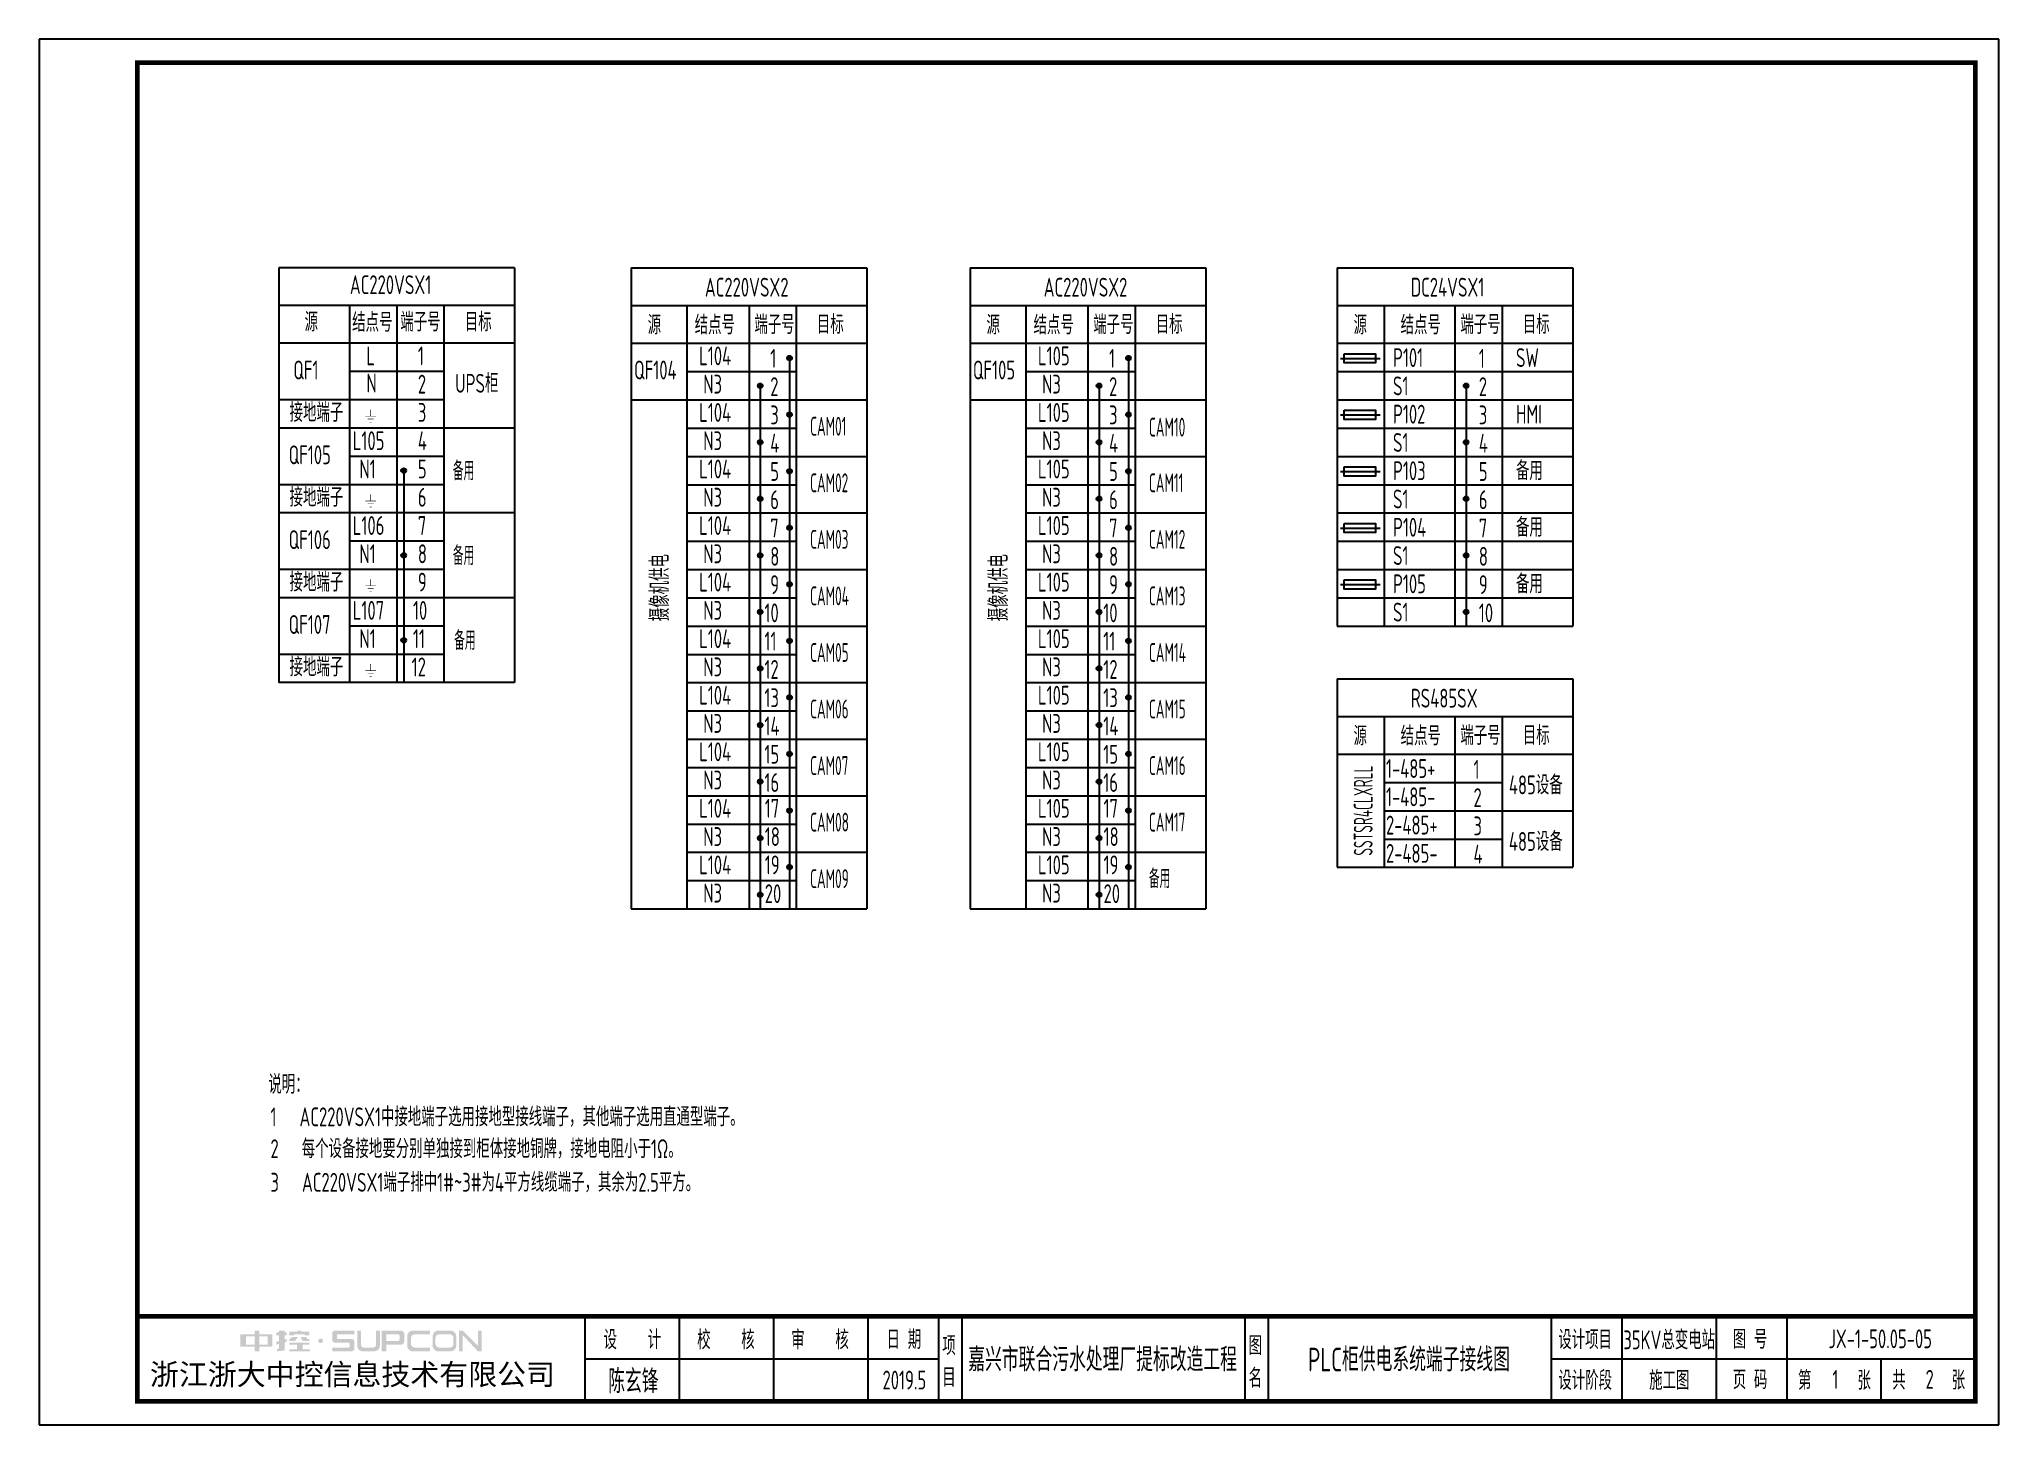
# Model space of a CAD drawing. Header units: millimetres. Extents: x 30557 to 235556, y -116603 to -73383.
# Drawn here: x 227240 to 231398, y -76323 to -73383 of the extents above; entities that cross this region are included whole.
import ezdxf
from ezdxf.enums import TextEntityAlignment as Align

# ---------------------------------------------------------------- set-up
doc = ezdxf.new("R2010")
doc.units = ezdxf.units.MM
doc.layers.add('1', color=3, linetype='Continuous')
doc.layers.add('文本层', color=2, linetype='Continuous')
doc.layers.add('_Drawing', color=7, linetype='Continuous', lineweight=25)
doc.styles.add('supcon', font='sceie.shx', dxfattribs={"width": 0.75, "height": 40, "bigfont": 'sceic.shx'})
doc.styles.add('Title', font='', dxfattribs={"height": 45})
doc.styles.get('Title').set_extended_font_data('SimHei')

msp = doc.modelspace()

# ---------------------------------------------------------------- texts
at = {"style": 'supcon', "width": 0.75}
for s, p in [('L', (227933.9, -74074.9)), ('L104', (228640, -74074.9)), ('L105', (229358.9, -74074.9)), ('P101', (230112.2, -74078.6)), ('SW', (230373.2, -74078.6)), ('N', (227933.9, -74132.6)), ('N3', (228648.7, -74134.9)), ('N3', (229367.6, -74134.9)), ('S1', (230112.2, -74138.6)), ('L104', (228640, -74194.9)), ('L105', (229358.9, -74194.9)), ('P102', (230112.2, -74198.6)), ('HMI', (230373.2, -74198.6)), ('L105', (227905, -74254.9)), ('N3', (228648.7, -74254.9)), ('N3', (229367.6, -74254.9)), ('S1', (230112.2, -74258.6)), ('N1', (227919, -74314.9)), ('L104', (228640, -74314.9)), ('L105', (229358.9, -74314.9)), ('P103', (230112.2, -74318.6)), ('备用', (230373.2, -74318.6)), ('N3', (228648.7, -74374.9)), ('N3', (229367.6, -74374.9)), ('S1', (230112.2, -74378.6)), ('L106', (227905, -74434.9)), ('L104', (228640, -74434.9)), ('L105', (229358.9, -74434.9)), ('P104', (230112.2, -74438.6)), ('备用', (230373.2, -74438.6)), ('N1', (227919, -74494.9)), ('N3', (228648.7, -74494.9)), ('N3', (229367.6, -74494.9)), ('S1', (230112.2, -74498.6)), ('L104', (228640, -74554.9)), ('L105', (229358.9, -74554.9)), ('P105', (230112.2, -74558.6)), ('备用', (230373.2, -74558.6)), ('L107', (227905, -74614.9)), ('N3', (228648.7, -74614.9)), ('N3', (229367.6, -74614.9)), ('S1', (230112.2, -74618.6)), ('N1', (227919, -74674.9)), ('L104', (228640, -74674.9)), ('L105', (229358.9, -74674.9)), ('N3', (228648.7, -74734.9)), ('N3', (229367.6, -74734.9)), ('L104', (228640, -74794.9)), ('L105', (229358.9, -74794.9)), ('N3', (228648.7, -74854.9)), ('N3', (229367.6, -74854.9)), ('L104', (228640, -74914.9)), ('L105', (229358.9, -74914.9)), ('1-485+', (230097.4, -74950.5)), ('N3', (228648.7, -74974.9)), ('N3', (229367.6, -74974.9)), ('485设备', (230358.2, -74985.2)), ('L104', (228640, -75034.9)), ('L105', (229358.9, -75034.9)), ('1-485-', (230097.4, -75010.5)), ('2-485+', (230097.4, -75070.5)), ('N3', (228648.7, -75094.9)), ('N3', (229367.6, -75094.9)), ('2-485-', (230097.4, -75130.5)), ('485设备', (230358.2, -75105.2)), ('L104', (228640, -75154.9)), ('L105', (229358.9, -75154.9)), ('N3', (228648.7, -75214.9)), ('N3', (229367.6, -75214.9))]:
    msp.add_text(s, height=40, dxfattribs=at).set_placement(p)
at = {"color": 3, "style": 'supcon', "width": 0.75}
for s, height, p in [('35KV总变电站', 40, (230698.4, -76140.5)), ('陈玄锋', 50, (228500.5, -76228)), ('2019.5', 40, (229075.5, -76228)), ('1', 40, (231051, -76226.6))]:
    msp.add_text(s, height=height, dxfattribs=at).set_placement(p, align=Align.MIDDLE)
at = {"layer": '1', "color": 7, "style": 'supcon', "width": 0.75}
for s, p in [('说明：', (227725.9, -75620.5)), ('1   AC220VSX1中接地端子选用接地型接线端子，其他端子选用直通型端子。', (227730.5, -75689.5)), ('2   每个设备接地要分别单独接到柜体接地铜牌，接地电阻小于1Ω。', (227730.5, -75757.2)), ('3   AC220VSX1端子排中1#~3#为4平方线缆端子，其余为2.5平方。', (227730.5, -75828.4))]:
    msp.add_text(s, height=40, dxfattribs=at).set_placement(p)
at = {"layer": '_Drawing', "color": 3, "style": 'supcon', "width": 0.75}
for s, height, p in [('JX-1-50.05-05', 40, (231146.2, -76140.5)), ('嘉兴市联合污水处理厂提标改造工程', 50, (229496.1, -76181.9)), ('PLC柜供电系统端子接线图', 50, (230146.1, -76181.9)), ('2', 40, (231251, -76226.6))]:
    msp.add_text(s, height=height, dxfattribs=at).set_placement(p, align=Align.MIDDLE)
at = {"layer": '文本层', "color": 0, "style": 'supcon', "width": 0.75}
for s, p in [('AC220VSX1', (227898.9, -73923.9)), ('AC220VSX2', (228652.2, -73929.2)), ('AC220VSX2', (229371.1, -73929.2)), ('DC24VSX1', (230150, -73929.2)), ('源', (227802.8, -74003)), ('结点号', (227903.8, -74003.9)), ('端子号 ', (228005.9, -74003)), ('目标', (228142.8, -74003)), ('源', (228530.8, -74009.2)), ('结点号 ', (228630.6, -74009.2)), ('端子号', (228757.3, -74008.4)), ('目标', (228889.9, -74008.3)), ('源', (229249.7, -74009.2)), ('结点号 ', (229349.5, -74009.2)), ('端子号', (229476.2, -74008.4)), ('目标', (229608.8, -74008.3)), ('源', (230028.6, -74009.2)), ('结点号 ', (230128.4, -74009.2)), ('端子号', (230255.2, -74008.4)), ('目标', (230387.7, -74008.3)), ('1', (228043.2, -74074.9)), ('1', (230294.4, -74080.2)), ('2', (228043.2, -74134.9)), ('2', (230294.4, -74140.2)), ('3', (228043.2, -74194.9)), ('3', (230294.4, -74200.2)), ('4', (228043.2, -74254.9)), ('4', (230294.4, -74260.2)), ('5', (228043.2, -74314.9)), ('5', (230294.4, -74320.2)), ('6', (228043.2, -74374.9)), ('6', (230294.4, -74380.2)), ('7', (228043.2, -74434.9)), ('8', (228043.2, -74494.9)), ('9', (228043.2, -74554.9)), ('10', (228032.8, -74614.9)), ('11', (228032.8, -74674.9)), ('12', (228030, -74734.9)), ('RS485SX', (230150, -74801.2)), ('源', (230028.6, -74881.2)), ('结点号 ', (230128.4, -74881.2)), ('端子号', (230255.2, -74880.3)), ('目标', (230387.7, -74880.3)), ('1', (230283.1, -74952.2)), ('17', (228779.3, -75034.9)), ('17', (229498.1, -75034.9)), ('2', (230283.1, -75012.2)), ('3', (230283.1, -75072.2)), ('18', (228779.3, -75094.9)), ('18', (229498.1, -75094.9)), ('4', (230283.1, -75132.2)), ('19', (228779.3, -75154.9)), ('19', (229498.1, -75154.9)), ('20', (228779.3, -75216.1)), ('20', (229498.1, -75216.1))]:
    msp.add_text(s, height=40, dxfattribs=at).set_placement(p)
at = {"layer": '文本层', "color": 7, "style": 'supcon'}
for s, width, p in [('1', 0.75, (228790.9, -74080.2)), ('1', 0.75, (229509.8, -74080.2)), ('QF1', 0.75, (227778.9, -74104.9)), ('UPS柜', 0.75, (228122.4, -74133.1)), ('QF104', 0.75, (228502, -74104.9)), ('QF105', 0.75, (229220.9, -74104.9)), ('2', 0.75, (228790.9, -74140.2)), ('2', 0.75, (229509.8, -74140.2)), ('接地端子', 0.75, (227771, -74194.9)), ('3', 0.75, (228790.9, -74200.2)), ('3', 0.75, (229509.8, -74200.2)), ('4', 0.75, (228790.9, -74260.2)), ('CAM01', 0.6, (228875.4, -74224.2)), ('4', 0.75, (229509.8, -74260.2)), ('CAM10', 0.6, (229594.3, -74226.1)), ('QF105', 0.75, (227769, -74284.9)), ('备用', 0.6, (228117.4, -74318.8)), ('5', 0.75, (228790.9, -74320.2)), ('5', 0.75, (229509.8, -74320.2)), ('接地端子', 0.75, (227771, -74374.9)), ('6', 0.75, (228790.9, -74380.2)), ('CAM02', 0.6, (228875.4, -74344.2)), ('6', 0.75, (229509.8, -74380.2)), ('CAM11', 0.6, (229594.3, -74344.2)), ('QF106', 0.75, (227769, -74464.9)), ('7', 0.75, (228790.9, -74440.2)), ('CAM03', 0.6, (228875.4, -74464.2)), ('7', 0.75, (229509.8, -74440.2)), ('CAM12', 0.6, (229594.3, -74464.2)), ('7', 0.75, (230294.4, -74440.2)), ('备用', 0.6, (228117.4, -74498.8)), ('8', 0.75, (228790.9, -74500.2)), ('8', 0.75, (229509.8, -74500.2)), ('8', 0.75, (230294.4, -74500.2)), ('接地端子', 0.75, (227771, -74554.9)), ('9', 0.75, (228790.9, -74560.2)), ('CAM04', 0.6, (228875.4, -74584.2)), ('9', 0.75, (229509.8, -74560.2)), ('CAM13', 0.6, (229594.3, -74584.2)), ('9', 0.75, (230294.4, -74560.2)), ('10', 0.75, (228778.6, -74620.2)), ('10', 0.75, (229497.5, -74620.2)), ('10', 0.75, (230294.4, -74620.2)), ('QF107', 0.75, (227769, -74644.9)), ('备用', 0.6, (228120.2, -74678.8)), ('11', 0.75, (228778.6, -74680.2)), ('CAM05', 0.6, (228875.4, -74704.2)), ('11', 0.75, (229497.5, -74680.2)), ('CAM14', 0.6, (229594.3, -74704.2)), ('接地端子', 0.75, (227771, -74734.9)), ('12', 0.75, (228778.6, -74740.2)), ('12', 0.75, (229497.5, -74740.2)), ('13', 0.75, (228778.6, -74800.2)), ('13', 0.75, (229497.5, -74800.2)), ('CAM06', 0.6, (228875.4, -74824.2)), ('CAM15', 0.6, (229594.3, -74824.2)), ('14', 0.75, (228778.6, -74860.2)), ('14', 0.75, (229497.5, -74860.2)), ('15', 0.75, (228778.6, -74920.2)), ('15', 0.75, (229497.5, -74920.2)), ('CAM07', 0.6, (228875.4, -74944.2)), ('CAM16', 0.6, (229594.3, -74944.2)), ('16', 0.75, (228778.6, -74980.2)), ('16', 0.75, (229497.5, -74980.2)), ('CAM08', 0.6, (228875.4, -75064.2)), ('CAM17', 0.6, (229594.3, -75064.2)), ('CAM09', 0.6, (228875.4, -75184.2)), ('备用', 0.6, (229594.3, -75184.2))]:
    msp.add_text(s, height=40, dxfattribs=dict(at, width=width)).set_placement(p)
for s, width, p in [('摄像机供电', 0.75, (228576.4, -74617.9)), ('摄像机供电', 0.75, (229295.3, -74617.9)), ('SSTSR4CLXRLL', 0.6, (230069.1, -75115.2))]:
    msp.add_text(s, height=40, rotation=90, dxfattribs=dict(at, width=width)).set_placement(p)

# ---------------------------------------------------------------- blocks, each defined once
blk = doc.blocks.new('中控·SUPCON')
at = {"linetype": 'Continuous'}
h = blk.add_hatch(color=2, dxfattribs=at)
h.dxf.hatch_style = 1
h.paths.add_polyline_path([(34, 33), (20, 33), (20, 37), (15, 37), (15, 36), (15, 33), (0, 33), (0, 20), (13, 20), (15, 20), (15, 15), (20, 15), (20, 20), (22, 20), (34, 20)])
h.paths.add_polyline_path([(20, 30), (20, 31), (29, 31), (29, 22), (20, 22)], flags=16)
h.paths.add_polyline_path([(15, 30), (15, 22), (6, 22), (6, 31), (15, 31)], flags=16)
h.paths.add_polyline_path([(47, 32), (49, 32), (49, 35), (47, 35), (47, 37), (41, 37), (41, 35), (38, 35), (38, 32), (41, 32), (41, 25.8), (38, 25), (38, 22), (41, 22.8), (41, 18.3), (39, 17), (39, 15), (47, 16), (47, 24.5), (49, 25), (49, 28), (47, 27.5)])
h.paths.add_polyline_path([(61, 30), (55, 30), (52, 28), (52, 26), (58, 26)])
h.paths.add_polyline_path([(73, 28), (71, 28), (70, 30), (64, 30), (66, 26), (73, 26)])
h.paths.add_polyline_path([(73, 36), (64.6, 36), (64.6, 37), (60.4, 37), (60.4, 36), (52, 36), (52, 32), (56.8, 32), (56.8, 33.1), (68.2, 33.1), (68.2, 32), (73, 32)])
h.paths.add_polyline_path([(66, 22), (73, 22), (73, 24), (52, 24), (52, 22), (60, 22), (60, 17), (52, 17), (52, 15), (74, 15), (74, 17), (66, 17)])
h.paths.add_polyline_path([(82.7, 26.1, 1), (87.6, 26.1, 1)])
h.paths.add_polyline_path([(118, 28), (103.5, 28, -0.414214), (102.5, 29), (102.5, 32, -0.414214), (103.5, 33), (121, 33), (121, 37), (100.5, 37, 0.414214), (97.5, 34), (97.5, 27, 0.414214), (100.5, 24), (115, 24, -0.414214), (116, 23), (116, 20, -0.414214), (115, 19), (97.5, 19), (97.5, 15), (118, 15, 0.414214), (121, 18), (121, 25, 0.414214)])
h.paths.add_polyline_path([(128, 37), (124, 37), (124, 36), (124, 21, 0.414214), (130, 15), (142, 15, 0.414214), (148, 21), (148, 37), (144, 37), (144, 22, -0.414214), (141, 19), (131, 19, -0.414214), (128, 22)])
h.paths.add_polyline_path([(174, 26), (174, 33, 0.414214), (170, 37), (150, 37), (150, 36), (150, 15), (155, 15), (155, 22), (170, 22, 0.414214)])
h.paths.add_polyline_path([(167, 26), (155, 26), (155, 33), (167, 33, -0.414214), (169, 31), (169, 28, -0.414214)], flags=16)
h.paths.add_polyline_path([(201, 19), (185, 19, -0.414214), (181, 23), (181, 29, -0.414214), (185, 33), (201, 33), (201, 37), (183, 37, 0.414214), (177, 31), (177, 21, 0.414214), (183, 15), (201, 15)])
h.paths.add_polyline_path([(229, 21), (229, 31, 0.414214), (223, 37), (210, 37, 0.414214), (204, 31), (204, 21, 0.414214), (210, 15), (223, 15, 0.414214)])
h.paths.add_polyline_path([(207, 23), (207, 29, -0.414214), (211, 33), (222, 33, -0.414214), (226, 29), (226, 23, -0.414214), (222, 19), (211, 19, -0.414214)], flags=16)
h.paths.add_polyline_path([(236, 32.1), (252, 15), (256, 15), (256, 37), (252, 37), (252, 21), (236, 37), (232, 37), (232, 36), (232, 15), (236, 15)])
h = blk.add_hatch(color=2, dxfattribs=at)
h.dxf.hatch_style = 1
h.paths.add_polyline_path([(34, 33), (20, 33), (20, 37), (15, 37), (15, 36), (15, 33), (0, 33), (0, 20), (13, 20), (15, 20), (15, 15), (20, 15), (20, 20), (22, 20), (34, 20)])
h.paths.add_polyline_path([(20, 30), (20, 31), (29, 31), (29, 22), (20, 22)], flags=16)
h.paths.add_polyline_path([(15, 30), (15, 22), (6, 22), (6, 31), (15, 31)], flags=16)
h.paths.add_polyline_path([(47, 32), (49, 32), (49, 35), (47, 35), (47, 37), (41, 37), (41, 35), (38, 35), (38, 32), (41, 32), (41, 25.8), (38, 25), (38, 22), (41, 22.8), (41, 18.3), (39, 17), (39, 15), (47, 16), (47, 24.5), (49, 25), (49, 28), (47, 27.5)])
h.paths.add_polyline_path([(61, 30), (55, 30), (52, 28), (52, 26), (58, 26)])
h.paths.add_polyline_path([(73, 28), (71, 28), (70, 30), (64, 30), (66, 26), (73, 26)])
h.paths.add_polyline_path([(73, 36), (64.6, 36), (64.6, 37), (60.4, 37), (60.4, 36), (52, 36), (52, 32), (56.8, 32), (56.8, 33.1), (68.2, 33.1), (68.2, 32), (73, 32)])
h.paths.add_polyline_path([(66, 22), (73, 22), (73, 24), (52, 24), (52, 22), (60, 22), (60, 17), (52, 17), (52, 15), (74, 15), (74, 17), (66, 17)])
h.paths.add_polyline_path([(82.7, 26.1, 1), (87.6, 26.1, 1)])
h.paths.add_polyline_path([(118, 28), (103.5, 28, -0.414214), (102.5, 29), (102.5, 32, -0.414214), (103.5, 33), (121, 33), (121, 37), (100.5, 37, 0.414214), (97.5, 34), (97.5, 27, 0.414214), (100.5, 24), (115, 24, -0.414214), (116, 23), (116, 20, -0.414214), (115, 19), (97.5, 19), (97.5, 15), (118, 15, 0.414214), (121, 18), (121, 25, 0.414214)])
h.paths.add_polyline_path([(128, 37), (124, 37), (124, 36), (124, 21, 0.414214), (130, 15), (142, 15, 0.414214), (148, 21), (148, 37), (144, 37), (144, 22, -0.414214), (141, 19), (131, 19, -0.414214), (128, 22)])
h.paths.add_polyline_path([(174, 26), (174, 33, 0.414214), (170, 37), (150, 37), (150, 36), (150, 15), (155, 15), (155, 22), (170, 22, 0.414214)])
h.paths.add_polyline_path([(167, 26), (155, 26), (155, 33), (167, 33, -0.414214), (169, 31), (169, 28, -0.414214)], flags=16)
h.paths.add_polyline_path([(201, 19), (185, 19, -0.414214), (181, 23), (181, 29, -0.414214), (185, 33), (201, 33), (201, 37), (183, 37, 0.414214), (177, 31), (177, 21, 0.414214), (183, 15), (201, 15)])
h.paths.add_polyline_path([(229, 21), (229, 31, 0.414214), (223, 37), (210, 37, 0.414214), (204, 31), (204, 21, 0.414214), (210, 15), (223, 15, 0.414214)])
h.paths.add_polyline_path([(207, 23), (207, 29, -0.414214), (211, 33), (222, 33, -0.414214), (226, 29), (226, 23, -0.414214), (222, 19), (211, 19, -0.414214)], flags=16)
h.paths.add_polyline_path([(236, 32.1), (252, 15), (256, 15), (256, 37), (252, 37), (252, 21), (236, 37), (232, 37), (232, 36), (232, 15), (236, 15)])
h = blk.add_hatch(color=2, dxfattribs=at)
h.dxf.hatch_style = 1
h.paths.add_polyline_path([(34, 33), (20, 33), (20, 37), (15, 37), (15, 36), (15, 33), (0, 33), (0, 20), (13, 20), (15, 20), (15, 15), (20, 15), (20, 20), (22, 20), (34, 20)])
h.paths.add_polyline_path([(20, 30), (20, 31), (29, 31), (29, 22), (20, 22)], flags=16)
h.paths.add_polyline_path([(15, 30), (15, 22), (6, 22), (6, 31), (15, 31)], flags=16)
h.paths.add_polyline_path([(47, 32), (49, 32), (49, 35), (47, 35), (47, 37), (41, 37), (41, 35), (38, 35), (38, 32), (41, 32), (41, 25.8), (38, 25), (38, 22), (41, 22.8), (41, 18.3), (39, 17), (39, 15), (47, 16), (47, 24.5), (49, 25), (49, 28), (47, 27.5)])
h.paths.add_polyline_path([(61, 30), (55, 30), (52, 28), (52, 26), (58, 26)])
h.paths.add_polyline_path([(73, 28), (71, 28), (70, 30), (64, 30), (66, 26), (73, 26)])
h.paths.add_polyline_path([(73, 36), (64.6, 36), (64.6, 37), (60.4, 37), (60.4, 36), (52, 36), (52, 32), (56.8, 32), (56.8, 33.1), (68.2, 33.1), (68.2, 32), (73, 32)])
h.paths.add_polyline_path([(66, 22), (73, 22), (73, 24), (52, 24), (52, 22), (60, 22), (60, 17), (52, 17), (52, 15), (74, 15), (74, 17), (66, 17)])
h.paths.add_polyline_path([(82.7, 26.1, 1), (87.6, 26.1, 1)])
h.paths.add_polyline_path([(118, 28), (103.5, 28, -0.414214), (102.5, 29), (102.5, 32, -0.414214), (103.5, 33), (121, 33), (121, 37), (100.5, 37, 0.414214), (97.5, 34), (97.5, 27, 0.414214), (100.5, 24), (115, 24, -0.414214), (116, 23), (116, 20, -0.414214), (115, 19), (97.5, 19), (97.5, 15), (118, 15, 0.414214), (121, 18), (121, 25, 0.414214)])
h.paths.add_polyline_path([(128, 37), (124, 37), (124, 36), (124, 21, 0.414214), (130, 15), (142, 15, 0.414214), (148, 21), (148, 37), (144, 37), (144, 22, -0.414214), (141, 19), (131, 19, -0.414214), (128, 22)])
h.paths.add_polyline_path([(174, 26), (174, 33, 0.414214), (170, 37), (150, 37), (150, 36), (150, 15), (155, 15), (155, 22), (170, 22, 0.414214)])
h.paths.add_polyline_path([(167, 26), (155, 26), (155, 33), (167, 33, -0.414214), (169, 31), (169, 28, -0.414214)], flags=16)
h.paths.add_polyline_path([(201, 19), (185, 19, -0.414214), (181, 23), (181, 29, -0.414214), (185, 33), (201, 33), (201, 37), (183, 37, 0.414214), (177, 31), (177, 21, 0.414214), (183, 15), (201, 15)])
h.paths.add_polyline_path([(229, 21), (229, 31, 0.414214), (223, 37), (210, 37, 0.414214), (204, 31), (204, 21, 0.414214), (210, 15), (223, 15, 0.414214)])
h.paths.add_polyline_path([(207, 23), (207, 29, -0.414214), (211, 33), (222, 33, -0.414214), (226, 29), (226, 23, -0.414214), (222, 19), (211, 19, -0.414214)], flags=16)
h.paths.add_polyline_path([(236, 32.1), (252, 15), (256, 15), (256, 37), (252, 37), (252, 21), (236, 37), (232, 37), (232, 36), (232, 15), (236, 15)])
h = blk.add_hatch(color=2, dxfattribs=at)
h.dxf.hatch_style = 1
h.paths.add_polyline_path([(34, 33), (20, 33), (20, 37), (15, 37), (15, 36), (15, 33), (0, 33), (0, 20), (13, 20), (15, 20), (15, 15), (20, 15), (20, 20), (22, 20), (34, 20)])
h.paths.add_polyline_path([(20, 30), (20, 31), (29, 31), (29, 22), (20, 22)], flags=16)
h.paths.add_polyline_path([(15, 30), (15, 22), (6, 22), (6, 31), (15, 31)], flags=16)
h.paths.add_polyline_path([(47, 32), (49, 32), (49, 35), (47, 35), (47, 37), (41, 37), (41, 35), (38, 35), (38, 32), (41, 32), (41, 25.8), (38, 25), (38, 22), (41, 22.8), (41, 18.3), (39, 17), (39, 15), (47, 16), (47, 24.5), (49, 25), (49, 28), (47, 27.5)])
h.paths.add_polyline_path([(61, 30), (55, 30), (52, 28), (52, 26), (58, 26)])
h.paths.add_polyline_path([(73, 28), (71, 28), (70, 30), (64, 30), (66, 26), (73, 26)])
h.paths.add_polyline_path([(73, 36), (64.6, 36), (64.6, 37), (60.4, 37), (60.4, 36), (52, 36), (52, 32), (56.8, 32), (56.8, 33.1), (68.2, 33.1), (68.2, 32), (73, 32)])
h.paths.add_polyline_path([(66, 22), (73, 22), (73, 24), (52, 24), (52, 22), (60, 22), (60, 17), (52, 17), (52, 15), (74, 15), (74, 17), (66, 17)])
h.paths.add_polyline_path([(82.7, 26.1, 1), (87.6, 26.1, 1)])
h.paths.add_polyline_path([(118, 28), (103.5, 28, -0.414214), (102.5, 29), (102.5, 32, -0.414214), (103.5, 33), (121, 33), (121, 37), (100.5, 37, 0.414214), (97.5, 34), (97.5, 27, 0.414214), (100.5, 24), (115, 24, -0.414214), (116, 23), (116, 20, -0.414214), (115, 19), (97.5, 19), (97.5, 15), (118, 15, 0.414214), (121, 18), (121, 25, 0.414214)])
h.paths.add_polyline_path([(128, 37), (124, 37), (124, 36), (124, 21, 0.414214), (130, 15), (142, 15, 0.414214), (148, 21), (148, 37), (144, 37), (144, 22, -0.414214), (141, 19), (131, 19, -0.414214), (128, 22)])
h.paths.add_polyline_path([(174, 26), (174, 33, 0.414214), (170, 37), (150, 37), (150, 36), (150, 15), (155, 15), (155, 22), (170, 22, 0.414214)])
h.paths.add_polyline_path([(167, 26), (155, 26), (155, 33), (167, 33, -0.414214), (169, 31), (169, 28, -0.414214)], flags=16)
h.paths.add_polyline_path([(201, 19), (185, 19, -0.414214), (181, 23), (181, 29, -0.414214), (185, 33), (201, 33), (201, 37), (183, 37, 0.414214), (177, 31), (177, 21, 0.414214), (183, 15), (201, 15)])
h.paths.add_polyline_path([(229, 21), (229, 31, 0.414214), (223, 37), (210, 37, 0.414214), (204, 31), (204, 21, 0.414214), (210, 15), (223, 15, 0.414214)])
h.paths.add_polyline_path([(207, 23), (207, 29, -0.414214), (211, 33), (222, 33, -0.414214), (226, 29), (226, 23, -0.414214), (222, 19), (211, 19, -0.414214)], flags=16)
h.paths.add_polyline_path([(236, 32.1), (252, 15), (256, 15), (256, 37), (252, 37), (252, 21), (236, 37), (232, 37), (232, 36), (232, 15), (236, 15)])
h = blk.add_hatch(color=2, dxfattribs=at)
h.dxf.hatch_style = 1
h.paths.add_polyline_path([(34, 33), (20, 33), (20, 37), (15, 37), (15, 36), (15, 33), (0, 33), (0, 20), (13, 20), (15, 20), (15, 15), (20, 15), (20, 20), (22, 20), (34, 20)])
h.paths.add_polyline_path([(20, 30), (20, 31), (29, 31), (29, 22), (20, 22)], flags=16)
h.paths.add_polyline_path([(15, 30), (15, 22), (6, 22), (6, 31), (15, 31)], flags=16)
h.paths.add_polyline_path([(47, 32), (49, 32), (49, 35), (47, 35), (47, 37), (41, 37), (41, 35), (38, 35), (38, 32), (41, 32), (41, 25.8), (38, 25), (38, 22), (41, 22.8), (41, 18.3), (39, 17), (39, 15), (47, 16), (47, 24.5), (49, 25), (49, 28), (47, 27.5)])
h.paths.add_polyline_path([(61, 30), (55, 30), (52, 28), (52, 26), (58, 26)])
h.paths.add_polyline_path([(73, 28), (71, 28), (70, 30), (64, 30), (66, 26), (73, 26)])
h.paths.add_polyline_path([(73, 36), (64.6, 36), (64.6, 37), (60.4, 37), (60.4, 36), (52, 36), (52, 32), (56.8, 32), (56.8, 33.1), (68.2, 33.1), (68.2, 32), (73, 32)])
h.paths.add_polyline_path([(66, 22), (73, 22), (73, 24), (52, 24), (52, 22), (60, 22), (60, 17), (52, 17), (52, 15), (74, 15), (74, 17), (66, 17)])
h.paths.add_polyline_path([(82.7, 26.1, 1), (87.6, 26.1, 1)])
h.paths.add_polyline_path([(118, 28), (103.5, 28, -0.414214), (102.5, 29), (102.5, 32, -0.414214), (103.5, 33), (121, 33), (121, 37), (100.5, 37, 0.414214), (97.5, 34), (97.5, 27, 0.414214), (100.5, 24), (115, 24, -0.414214), (116, 23), (116, 20, -0.414214), (115, 19), (97.5, 19), (97.5, 15), (118, 15, 0.414214), (121, 18), (121, 25, 0.414214)])
h.paths.add_polyline_path([(128, 37), (124, 37), (124, 36), (124, 21, 0.414214), (130, 15), (142, 15, 0.414214), (148, 21), (148, 37), (144, 37), (144, 22, -0.414214), (141, 19), (131, 19, -0.414214), (128, 22)])
h.paths.add_polyline_path([(174, 26), (174, 33, 0.414214), (170, 37), (150, 37), (150, 36), (150, 15), (155, 15), (155, 22), (170, 22, 0.414214)])
h.paths.add_polyline_path([(167, 26), (155, 26), (155, 33), (167, 33, -0.414214), (169, 31), (169, 28, -0.414214)], flags=16)
h.paths.add_polyline_path([(201, 19), (185, 19, -0.414214), (181, 23), (181, 29, -0.414214), (185, 33), (201, 33), (201, 37), (183, 37, 0.414214), (177, 31), (177, 21, 0.414214), (183, 15), (201, 15)])
h.paths.add_polyline_path([(229, 21), (229, 31, 0.414214), (223, 37), (210, 37, 0.414214), (204, 31), (204, 21, 0.414214), (210, 15), (223, 15, 0.414214)])
h.paths.add_polyline_path([(207, 23), (207, 29, -0.414214), (211, 33), (222, 33, -0.414214), (226, 29), (226, 23, -0.414214), (222, 19), (211, 19, -0.414214)], flags=16)
h.paths.add_polyline_path([(236, 32.1), (252, 15), (256, 15), (256, 37), (252, 37), (252, 21), (236, 37), (232, 37), (232, 36), (232, 15), (236, 15)])
h = blk.add_hatch(color=2, dxfattribs=at)
h.dxf.hatch_style = 1
h.paths.add_polyline_path([(34, 33), (20, 33), (20, 37), (15, 37), (15, 36), (15, 33), (0, 33), (0, 20), (13, 20), (15, 20), (15, 15), (20, 15), (20, 20), (22, 20), (34, 20)])
h.paths.add_polyline_path([(20, 30), (20, 31), (29, 31), (29, 22), (20, 22)], flags=16)
h.paths.add_polyline_path([(15, 30), (15, 22), (6, 22), (6, 31), (15, 31)], flags=16)
h.paths.add_polyline_path([(47, 32), (49, 32), (49, 35), (47, 35), (47, 37), (41, 37), (41, 35), (38, 35), (38, 32), (41, 32), (41, 25.8), (38, 25), (38, 22), (41, 22.8), (41, 18.3), (39, 17), (39, 15), (47, 16), (47, 24.5), (49, 25), (49, 28), (47, 27.5)])
h.paths.add_polyline_path([(61, 30), (55, 30), (52, 28), (52, 26), (58, 26)])
h.paths.add_polyline_path([(73, 28), (71, 28), (70, 30), (64, 30), (66, 26), (73, 26)])
h.paths.add_polyline_path([(73, 36), (64.6, 36), (64.6, 37), (60.4, 37), (60.4, 36), (52, 36), (52, 32), (56.8, 32), (56.8, 33.1), (68.2, 33.1), (68.2, 32), (73, 32)])
h.paths.add_polyline_path([(66, 22), (73, 22), (73, 24), (52, 24), (52, 22), (60, 22), (60, 17), (52, 17), (52, 15), (74, 15), (74, 17), (66, 17)])
h.paths.add_polyline_path([(82.7, 26.1, 1), (87.6, 26.1, 1)])
h.paths.add_polyline_path([(118, 28), (103.5, 28, -0.414214), (102.5, 29), (102.5, 32, -0.414214), (103.5, 33), (121, 33), (121, 37), (100.5, 37, 0.414214), (97.5, 34), (97.5, 27, 0.414214), (100.5, 24), (115, 24, -0.414214), (116, 23), (116, 20, -0.414214), (115, 19), (97.5, 19), (97.5, 15), (118, 15, 0.414214), (121, 18), (121, 25, 0.414214)])
h.paths.add_polyline_path([(128, 37), (124, 37), (124, 36), (124, 21, 0.414214), (130, 15), (142, 15, 0.414214), (148, 21), (148, 37), (144, 37), (144, 22, -0.414214), (141, 19), (131, 19, -0.414214), (128, 22)])
h.paths.add_polyline_path([(174, 26), (174, 33, 0.414214), (170, 37), (150, 37), (150, 36), (150, 15), (155, 15), (155, 22), (170, 22, 0.414214)])
h.paths.add_polyline_path([(167, 26), (155, 26), (155, 33), (167, 33, -0.414214), (169, 31), (169, 28, -0.414214)], flags=16)
h.paths.add_polyline_path([(201, 19), (185, 19, -0.414214), (181, 23), (181, 29, -0.414214), (185, 33), (201, 33), (201, 37), (183, 37, 0.414214), (177, 31), (177, 21, 0.414214), (183, 15), (201, 15)])
h.paths.add_polyline_path([(229, 21), (229, 31, 0.414214), (223, 37), (210, 37, 0.414214), (204, 31), (204, 21, 0.414214), (210, 15), (223, 15, 0.414214)])
h.paths.add_polyline_path([(207, 23), (207, 29, -0.414214), (211, 33), (222, 33, -0.414214), (226, 29), (226, 23, -0.414214), (222, 19), (211, 19, -0.414214)], flags=16)
h.paths.add_polyline_path([(236, 32.1), (252, 15), (256, 15), (256, 37), (252, 37), (252, 21), (236, 37), (232, 37), (232, 36), (232, 15), (236, 15)])
blk = doc.blocks.new('supcon图框')
at = {"linetype": 'Continuous'}
for p, q in [((6145.7, 4361.7), (1987.7, 4361.7)), ((1987.7, 4361.7), (1987.7, 1421.7)), ((6145.7, 1421.7), (6145.7, 4361.7)), ((1987.7, 1421.7), (6145.7, 1421.7))]:
    blk.add_line(p, q, dxfattribs=at)
for p, q in [((3145.7, 1651.7), (3145.7, 1471.7)), ((3345.7, 1651.7), (3345.7, 1471.7)), ((3545.7, 1651.7), (3545.7, 1471.7)), ((3745.7, 1651.7), (3745.7, 1471.7)), ((3895.7, 1651.7), (3895.7, 1471.7)), ((3945.7, 1651.7), (3945.7, 1471.7)), ((4545.7, 1651.7), (4545.7, 1471.7)), ((4595.7, 1651.7), (4595.7, 1471.7)), ((5195.7, 1651.7), (5195.7, 1471.7)), ((5345.7, 1651.7), (5345.7, 1471.7)), ((5545.7, 1651.7), (5545.7, 1471.7)), ((5695.7, 1651.7), (5695.7, 1471.7)), ((3145.7, 1561.7), (3895.7, 1561.7)), ((5195.7, 1561.7), (6095.7, 1561.7)), ((5895.7, 1561.7), (5895.7, 1471.7))]:
    blk.add_line(p, q)
at = {"linetype": 'Continuous', "const_width": 10}
blk.add_lwpolyline([(2195.7, 4311.7), (6095.7, 4311.7), (6095.7, 1471.7), (2195.7, 1471.7)], close=True, dxfattribs=at)
blk.add_lwpolyline([(2195.7, 1651.7), (6095.7, 1651.7)], dxfattribs=at)
at = {"linetype": 'Continuous', "xscale": 2, "yscale": 2, "zscale": 2}
blk.add_blockref('中控·SUPCON', (2414.6, 1547.7), dxfattribs=at)
at = {"style": 'supcon', "width": 0.75}
for s, p in [('设    计', (3246.2, 1604.2)), ('校    核', (3444.8, 1604.2)), ('审    核', (3644.5, 1604.2)), ('日 期', (3822.5, 1604.2)), ('设计项目', (5268, 1604.2)), ('图 号', (5618, 1604.2)), ('项', (3918.2, 1590.7)), ('图', (4568.2, 1590.7)), ('目', (3918.2, 1522.9)), ('名', (4568.2, 1522.9)), ('设计阶段', (5268, 1518.1)), ('施工图', (5446.5, 1518.1)), ('页 码', (5618, 1518.1)), ('第      张', (5797, 1518.1)), ('共      张', (5997, 1518.1))]:
    blk.add_text(s, height=40, dxfattribs=at).set_placement(p, align=Align.MIDDLE)
at = {"style": 'Title'}
blk.add_text('浙江浙大中控信息技术有限公司', height=45, dxfattribs=at).set_placement((2222.8, 1506.2))

# ---------------------------------------------------------------- hatches: boundary and pattern name
h = msp.add_hatch(color=256)
h.dxf.hatch_style = 1
h.paths.add_polyline_path([(228837, -74059.6, 1), (228827, -74059.6, 1)])
h = msp.add_hatch(color=256)
h.dxf.hatch_style = 1
h.paths.add_polyline_path([(229555.9, -74059.6, 1), (229545.9, -74059.6, 1)])
h = msp.add_hatch(color=256)
h.dxf.hatch_style = 1
h.paths.add_polyline_path([(228774.6, -74118.2, 1), (228764.6, -74118.2, 1)])
h = msp.add_hatch(color=256)
h.dxf.hatch_style = 1
h.paths.add_polyline_path([(229493.5, -74118.2, 1), (229483.5, -74118.2, 1)])
h = msp.add_hatch(color=256)
h.dxf.hatch_style = 1
h.paths.add_polyline_path([(230272.4, -74118.2, 1), (230262.4, -74118.2, 1)])
h = msp.add_hatch(color=256)
h.dxf.hatch_style = 1
h.paths.add_polyline_path([(228837, -74179.6, 1), (228827, -74179.6, 1)])
h = msp.add_hatch(color=256)
h.dxf.hatch_style = 1
h.paths.add_polyline_path([(229555.9, -74179.6, 1), (229545.9, -74179.6, 1)])
h = msp.add_hatch(color=256)
h.dxf.hatch_style = 1
h.paths.add_polyline_path([(228774.6, -74238.2, 1), (228764.6, -74238.2, 1)])
h = msp.add_hatch(color=256)
h.dxf.hatch_style = 1
h.paths.add_polyline_path([(229493.5, -74238.2, 1), (229483.5, -74238.2, 1)])
h = msp.add_hatch(color=256)
h.dxf.hatch_style = 1
h.paths.add_polyline_path([(230272.4, -74238.2, 1), (230262.4, -74238.2, 1)])
h = msp.add_hatch(color=256)
h.dxf.hatch_style = 1
h.paths.add_polyline_path([(228018.1, -74298.2, 1), (228008.1, -74298.2, 1)])
h = msp.add_hatch(color=256)
h.dxf.hatch_style = 1
h.paths.add_polyline_path([(228837, -74299.6, 1), (228827, -74299.6, 1)])
h = msp.add_hatch(color=256)
h.dxf.hatch_style = 1
h.paths.add_polyline_path([(229555.9, -74299.6, 1), (229545.9, -74299.6, 1)])
h = msp.add_hatch(color=256)
h.dxf.hatch_style = 1
h.paths.add_polyline_path([(228774.6, -74358.2, 1), (228764.6, -74358.2, 1)])
h = msp.add_hatch(color=256)
h.dxf.hatch_style = 1
h.paths.add_polyline_path([(229493.5, -74358.2, 1), (229483.5, -74358.2, 1)])
h = msp.add_hatch(color=256)
h.dxf.hatch_style = 1
h.paths.add_polyline_path([(230272.4, -74358.2, 1), (230262.4, -74358.2, 1)])
h = msp.add_hatch(color=256)
h.dxf.hatch_style = 1
h.paths.add_polyline_path([(228837, -74419.6, 1), (228827, -74419.6, 1)])
h = msp.add_hatch(color=256)
h.dxf.hatch_style = 1
h.paths.add_polyline_path([(229555.9, -74419.6, 1), (229545.9, -74419.6, 1)])
h = msp.add_hatch(color=256)
h.dxf.hatch_style = 1
h.paths.add_polyline_path([(228018.1, -74478.2, 1), (228008.1, -74478.2, 1)])
h = msp.add_hatch(color=256)
h.dxf.hatch_style = 1
h.paths.add_polyline_path([(228774.6, -74478.2, 1), (228764.6, -74478.2, 1)])
h = msp.add_hatch(color=256)
h.dxf.hatch_style = 1
h.paths.add_polyline_path([(229493.5, -74478.2, 1), (229483.5, -74478.2, 1)])
h = msp.add_hatch(color=256)
h.dxf.hatch_style = 1
h.paths.add_polyline_path([(230272.4, -74478.2, 1), (230262.4, -74478.2, 1)])
h = msp.add_hatch(color=256)
h.dxf.hatch_style = 1
h.paths.add_polyline_path([(228837, -74539.6, 1), (228827, -74539.6, 1)])
h = msp.add_hatch(color=256)
h.dxf.hatch_style = 1
h.paths.add_polyline_path([(229555.9, -74539.6, 1), (229545.9, -74539.6, 1)])
h = msp.add_hatch(color=256)
h.dxf.hatch_style = 1
h.paths.add_polyline_path([(228774.6, -74598.2, 1), (228764.6, -74598.2, 1)])
h = msp.add_hatch(color=256)
h.dxf.hatch_style = 1
h.paths.add_polyline_path([(229493.5, -74598.2, 1), (229483.5, -74598.2, 1)])
h = msp.add_hatch(color=256)
h.dxf.hatch_style = 1
h.paths.add_polyline_path([(230272.4, -74598.2, 1), (230262.4, -74598.2, 1)])
h = msp.add_hatch(color=256)
h.dxf.hatch_style = 1
h.paths.add_polyline_path([(228018.1, -74658.2, 1), (228008.1, -74658.2, 1)])
h = msp.add_hatch(color=256)
h.dxf.hatch_style = 1
h.paths.add_polyline_path([(228837, -74659.6, 1), (228827, -74659.6, 1)])
h = msp.add_hatch(color=256)
h.dxf.hatch_style = 1
h.paths.add_polyline_path([(229555.9, -74659.6, 1), (229545.9, -74659.6, 1)])
h = msp.add_hatch(color=256)
h.dxf.hatch_style = 1
h.paths.add_polyline_path([(228774.6, -74718.2, 1), (228764.6, -74718.2, 1)])
h = msp.add_hatch(color=256)
h.dxf.hatch_style = 1
h.paths.add_polyline_path([(229493.5, -74718.2, 1), (229483.5, -74718.2, 1)])
h = msp.add_hatch(color=256)
h.dxf.hatch_style = 1
h.paths.add_polyline_path([(228837, -74779.6, 1), (228827, -74779.6, 1)])
h = msp.add_hatch(color=256)
h.dxf.hatch_style = 1
h.paths.add_polyline_path([(229555.9, -74779.6, 1), (229545.9, -74779.6, 1)])
h = msp.add_hatch(color=256)
h.dxf.hatch_style = 1
h.paths.add_polyline_path([(228774.6, -74838.2, 1), (228764.6, -74838.2, 1)])
h = msp.add_hatch(color=256)
h.dxf.hatch_style = 1
h.paths.add_polyline_path([(229493.5, -74838.2, 1), (229483.5, -74838.2, 1)])
h = msp.add_hatch(color=256)
h.dxf.hatch_style = 1
h.paths.add_polyline_path([(228837, -74899.6, 1), (228827, -74899.6, 1)])
h = msp.add_hatch(color=256)
h.dxf.hatch_style = 1
h.paths.add_polyline_path([(229555.9, -74899.6, 1), (229545.9, -74899.6, 1)])
h = msp.add_hatch(color=256)
h.dxf.hatch_style = 1
h.paths.add_polyline_path([(228774.6, -74958.2, 1), (228764.6, -74958.2, 1)])
h = msp.add_hatch(color=256)
h.dxf.hatch_style = 1
h.paths.add_polyline_path([(229493.5, -74958.2, 1), (229483.5, -74958.2, 1)])
h = msp.add_hatch(color=256)
h.dxf.hatch_style = 1
h.paths.add_polyline_path([(228837, -75019.6, 1), (228827, -75019.6, 1)])
h = msp.add_hatch(color=256)
h.dxf.hatch_style = 1
h.paths.add_polyline_path([(229555.9, -75019.6, 1), (229545.9, -75019.6, 1)])
h = msp.add_hatch(color=256)
h.dxf.hatch_style = 1
h.paths.add_polyline_path([(228774.6, -75078.2, 1), (228764.6, -75078.2, 1)])
h = msp.add_hatch(color=256)
h.dxf.hatch_style = 1
h.paths.add_polyline_path([(229493.5, -75078.2, 1), (229483.5, -75078.2, 1)])
h = msp.add_hatch(color=256)
h.dxf.hatch_style = 1
h.paths.add_polyline_path([(228837, -75139.6, 1), (228827, -75139.6, 1)])
h = msp.add_hatch(color=256)
h.dxf.hatch_style = 1
h.paths.add_polyline_path([(229555.9, -75139.6, 1), (229545.9, -75139.6, 1)])
h = msp.add_hatch(color=256)
h.dxf.hatch_style = 1
h.paths.add_polyline_path([(228774.6, -75198.2, 1), (228764.6, -75198.2, 1)])
h = msp.add_hatch(color=256)
h.dxf.hatch_style = 1
h.paths.add_polyline_path([(229493.5, -75198.2, 1), (229483.5, -75198.2, 1)])

# ---------------------------------------------------------------- linework, layer by layer
at = {"lineweight": -3}
for p, q in [((228248.3, -73868.2), (227748.3, -73868.2)), ((227748.3, -73868.2), (227748.3, -74748.2)), ((228248.3, -73868.2), (228248.3, -74748.2)), ((228496, -73868.2), (228996, -73868.2)), ((228496, -73868.2), (228496, -75228.2)), ((228996, -73868.2), (228996, -75228.2)), ((229214.9, -73868.2), (229714.9, -73868.2)), ((229214.9, -73868.2), (229214.9, -75228.2)), ((229714.9, -73868.2), (229714.9, -75228.2)), ((229993.8, -73868.2), (230493.8, -73868.2)), ((229993.8, -73868.2), (229993.8, -74628.2)), ((230493.8, -73868.2), (230493.8, -74628.2)), ((228248.3, -73948.2), (227748.3, -73948.2)), ((227898.3, -73948.2), (227898.3, -74748.2)), ((227998.3, -73948.2), (227998.3, -74748.2)), ((228098.3, -73948.2), (228098.3, -74748.2)), ((228496, -73948.2), (228996, -73948.2)), ((228614, -73948.2), (228614, -75228.2)), ((228746, -73948.2), (228746, -75228.2)), ((228846, -73948.2), (228846, -75228.2)), ((229214.9, -73948.2), (229714.9, -73948.2)), ((229332.9, -73948.2), (229332.9, -75228.2)), ((229464.9, -73948.2), (229464.9, -75228.2)), ((229564.9, -73948.2), (229564.9, -75228.2)), ((229993.8, -73948.2), (230493.8, -73948.2)), ((230093.8, -73948.2), (230093.8, -74628.2)), ((230243.8, -73948.2), (230243.8, -74628.2)), ((230343.8, -73948.2), (230343.8, -74628.2)), ((228248.3, -74028.2), (227748.3, -74028.2)), ((229993.8, -74028.2), (230493.8, -74028.2)), ((229993.8, -74028.2), (230493.8, -74028.2)), ((229993.8, -74028.2), (230493.8, -74028.2)), ((228098.3, -74088.2), (227898.3, -74088.2)), ((229993.8, -74088.2), (230493.8, -74088.2)), ((228098.3, -74148.2), (227748.3, -74148.2)), ((229993.8, -74148.2), (230493.8, -74148.2)), ((229993.8, -74148.2), (230493.8, -74148.2)), ((228248.3, -74208.2), (227748.3, -74208.2)), ((229993.8, -74208.2), (230493.8, -74208.2)), ((228098.3, -74268.2), (227898.3, -74268.2)), ((229993.8, -74268.2), (230493.8, -74268.2)), ((229993.8, -74268.2), (230493.8, -74268.2)), ((228098.3, -74328.2), (227748.3, -74328.2)), ((229993.8, -74328.2), (230493.8, -74328.2)), ((228248.3, -74388.2), (227748.3, -74388.2)), ((229993.8, -74388.2), (230493.8, -74388.2)), ((229993.8, -74388.2), (230493.8, -74388.2)), ((228098.3, -74448.2), (227898.3, -74448.2)), ((229993.8, -74448.2), (230493.8, -74448.2)), ((228098.3, -74508.2), (227748.3, -74508.2)), ((229993.8, -74508.2), (230493.8, -74508.2)), ((228248.3, -74568.2), (227748.3, -74568.2)), ((229993.8, -74568.2), (230493.8, -74568.2)), ((228098.3, -74628.2), (227898.3, -74628.2)), ((229993.8, -74628.2), (230493.8, -74628.2)), ((229993.8, -74628.2), (230493.8, -74628.2)), ((228098.3, -74688.2), (227748.3, -74688.2)), ((228098.3, -74688.2), (227898.3, -74688.2)), ((228248.3, -74748.2), (227748.3, -74748.2)), ((229993.8, -74740.1), (230493.8, -74740.1)), ((229993.8, -74740.1), (229993.8, -75140.1)), ((230493.8, -74740.1), (230493.8, -75140.1)), ((229993.8, -74820.1), (230493.8, -74820.1)), ((230093.8, -74820.1), (230093.8, -75140.1)), ((230243.8, -74820.1), (230243.8, -75140.1)), ((230343.8, -74820.1), (230343.8, -75140.1)), ((229993.8, -74900.1), (230493.8, -74900.1)), ((229993.8, -74900.1), (230493.8, -74900.1)), ((229993.8, -74900.1), (230493.8, -74900.1)), ((230093.8, -74960.1), (230343.8, -74960.1)), ((230093.8, -75020.1), (230493.8, -75020.1)), ((230093.8, -75020.1), (230493.8, -75020.1)), ((230093.8, -75080.1), (230343.8, -75080.1)), ((229993.8, -75140.1), (230493.8, -75140.1)), ((229993.8, -75140.1), (230493.8, -75140.1))]:
    msp.add_line(p, q, dxfattribs=at)
at = {"color": 7, "lineweight": -3}
for p, q in [((228496, -74028.2), (228996, -74028.2)), ((228496, -74028.2), (228996, -74028.2)), ((229214.9, -74028.2), (229714.9, -74028.2)), ((229214.9, -74028.2), (229714.9, -74028.2)), ((228614, -74088.2), (228846, -74088.2)), ((229332.9, -74088.2), (229564.9, -74088.2)), ((228496, -74148.2), (228996, -74148.2)), ((228496, -74148.2), (228996, -74148.2)), ((229214.9, -74148.2), (229714.9, -74148.2)), ((229214.9, -74148.2), (229714.9, -74148.2)), ((228614, -74208.2), (228846, -74208.2)), ((229332.9, -74208.2), (229564.9, -74208.2)), ((228614, -74268.2), (228996, -74268.2)), ((228614, -74268.2), (228996, -74268.2)), ((229332.9, -74268.2), (229714.9, -74268.2)), ((229332.9, -74268.2), (229714.9, -74268.2)), ((228614, -74328.2), (228846, -74328.2)), ((229332.9, -74328.2), (229564.9, -74328.2)), ((228614, -74388.2), (228996, -74388.2)), ((228614, -74388.2), (228996, -74388.2)), ((229332.9, -74388.2), (229714.9, -74388.2)), ((229332.9, -74388.2), (229714.9, -74388.2)), ((228614, -74448.2), (228846, -74448.2)), ((229332.9, -74448.2), (229564.9, -74448.2)), ((228614, -74508.2), (228996, -74508.2)), ((228614, -74508.2), (228996, -74508.2)), ((229332.9, -74508.2), (229714.9, -74508.2)), ((229332.9, -74508.2), (229714.9, -74508.2)), ((228614, -74568.2), (228846, -74568.2)), ((229332.9, -74568.2), (229564.9, -74568.2)), ((228614, -74628.2), (228996, -74628.2)), ((228614, -74628.2), (228996, -74628.2)), ((229332.9, -74628.2), (229714.9, -74628.2)), ((229332.9, -74628.2), (229714.9, -74628.2)), ((228614, -74688.2), (228846, -74688.2)), ((229332.9, -74688.2), (229564.9, -74688.2)), ((228614, -74748.2), (228996, -74748.2)), ((228614, -74748.2), (228996, -74748.2)), ((229332.9, -74748.2), (229714.9, -74748.2)), ((229332.9, -74748.2), (229714.9, -74748.2)), ((228614, -74808.2), (228846, -74808.2)), ((229332.9, -74808.2), (229564.9, -74808.2)), ((228614, -74868.2), (228996, -74868.2)), ((228614, -74868.2), (228996, -74868.2)), ((229332.9, -74868.2), (229714.9, -74868.2)), ((229332.9, -74868.2), (229714.9, -74868.2)), ((228614, -74928.2), (228846, -74928.2)), ((229332.9, -74928.2), (229564.9, -74928.2)), ((228614, -74988.2), (228996, -74988.2)), ((228614, -74988.2), (228996, -74988.2)), ((228614, -74988.2), (228996, -74988.2)), ((229332.9, -74988.2), (229714.9, -74988.2)), ((229332.9, -74988.2), (229714.9, -74988.2)), ((229332.9, -74988.2), (229714.9, -74988.2)), ((228614, -75048.2), (228846, -75048.2)), ((229332.9, -75048.2), (229564.9, -75048.2)), ((228614, -75108.2), (228996, -75108.2)), ((229332.9, -75108.2), (229714.9, -75108.2)), ((228614, -75168.2), (228846, -75168.2)), ((229332.9, -75168.2), (229564.9, -75168.2)), ((228496, -75228.2), (228996, -75228.2)), ((228614, -75228.2), (228996, -75228.2)), ((229214.9, -75228.2), (229714.9, -75228.2)), ((229332.9, -75228.2), (229714.9, -75228.2))]:
    msp.add_line(p, q, dxfattribs=at)
for p, q in [((228832, -74059.6), (228832, -75228.2)), ((229550.9, -74059.6), (229550.9, -75228.2)), ((230001.1, -74060.2), (230085, -74060.2)), ((230001.1, -74180.2), (230085, -74180.2)), ((230001.1, -74300.2), (230085, -74300.2)), ((230001.1, -74420.2), (230085, -74420.2)), ((230001.1, -74540.2), (230085, -74540.2))]:
    msp.add_line(p, q)
at = {"color": 3}
for p, q in [((228769.6, -74118.2), (228769.6, -75228.2)), ((229488.5, -74118.2), (229488.5, -75228.2)), ((228013.1, -74298.5), (228013.1, -74748.2))]:
    msp.add_line(p, q, dxfattribs=at)
at = {"color": 3, "linetype": 'Continuous'}
msp.add_line((230267.4, -74118.2), (230267.4, -74628.2), dxfattribs=at)
for points in [[(230008.7, -74050.3), (230075.3, -74050.3), (230075.3, -74070), (230008.7, -74070)], [(230008.7, -74170.3), (230075.3, -74170.3), (230075.3, -74190), (230008.7, -74190)], [(230008.7, -74290.3), (230075.3, -74290.3), (230075.3, -74310), (230008.7, -74310)], [(230008.7, -74410.3), (230075.3, -74410.3), (230075.3, -74430), (230008.7, -74430)], [(230008.7, -74530.3), (230075.3, -74530.3), (230075.3, -74550), (230008.7, -74550)]]:
    msp.add_lwpolyline(points, close=True)
for centre in [(228832, -74059.6), (229550.9, -74059.6), (228769.6, -74118.2), (229488.5, -74118.2), (230267.4, -74118.2), (228832, -74179.6), (229550.9, -74179.6), (228769.6, -74238.2), (229488.5, -74238.2), (230267.4, -74238.2), (228013.1, -74298.2), (228832, -74299.6), (229550.9, -74299.6), (228769.6, -74358.2), (229488.5, -74358.2), (230267.4, -74358.2), (228832, -74419.6), (229550.9, -74419.6), (228013.1, -74478.2), (228769.6, -74478.2), (229488.5, -74478.2), (230267.4, -74478.2), (228832, -74539.6), (229550.9, -74539.6), (228769.6, -74598.2), (229488.5, -74598.2), (230267.4, -74598.2), (228013.1, -74658.2), (228832, -74659.6), (229550.9, -74659.6), (228769.6, -74718.2), (229488.5, -74718.2), (228832, -74779.6), (229550.9, -74779.6), (228769.6, -74838.2), (229488.5, -74838.2), (228832, -74899.6), (229550.9, -74899.6), (228769.6, -74958.2), (229488.5, -74958.2), (228832, -75019.6), (229550.9, -75019.6), (228769.6, -75078.2), (229488.5, -75078.2), (228832, -75139.6), (229550.9, -75139.6), (228769.6, -75198.2), (229488.5, -75198.2)]:
    msp.add_circle(centre, 5)
at = {"layer": '1', "color": 0, "const_width": 1.08}
for points in [[(227942.9, -74168.7), (227942.9, -74182.7)], [(227931.6, -74182.7), (227954.3, -74182.7)], [(227937, -74189), (227949.3, -74189)], [(227940.7, -74195.6), (227945.5, -74195.6)], [(227931.6, -74362.7), (227954.3, -74362.7)], [(227937, -74369), (227949.3, -74369)], [(227940.7, -74375.6), (227945.5, -74375.6)], [(227942.9, -74348.7), (227942.9, -74362.7)], [(227931.6, -74542.7), (227954.3, -74542.7)], [(227937, -74549), (227949.3, -74549)], [(227942.9, -74528.7), (227942.9, -74542.7)], [(227940.7, -74555.6), (227945.5, -74555.6)], [(227942.9, -74708.7), (227942.9, -74722.7)], [(227931.6, -74722.7), (227954.3, -74722.7)], [(227937, -74729), (227949.3, -74729)], [(227940.7, -74735.6), (227945.5, -74735.6)]]:
    msp.add_lwpolyline(points, dxfattribs=at)

# ---------------------------------------------------------------- block references
msp.add_blockref('supcon图框', (225252, -77744.7))

msp.set_redraw_order([(e.dxf.handle, doc.entitydb.next_handle()) for e in msp.query("TEXT MTEXT ATTDEF DIMENSION ARC_DIMENSION")])  # texts and dimensions are drawn at this point

doc.saveas('drawing.dxf')
